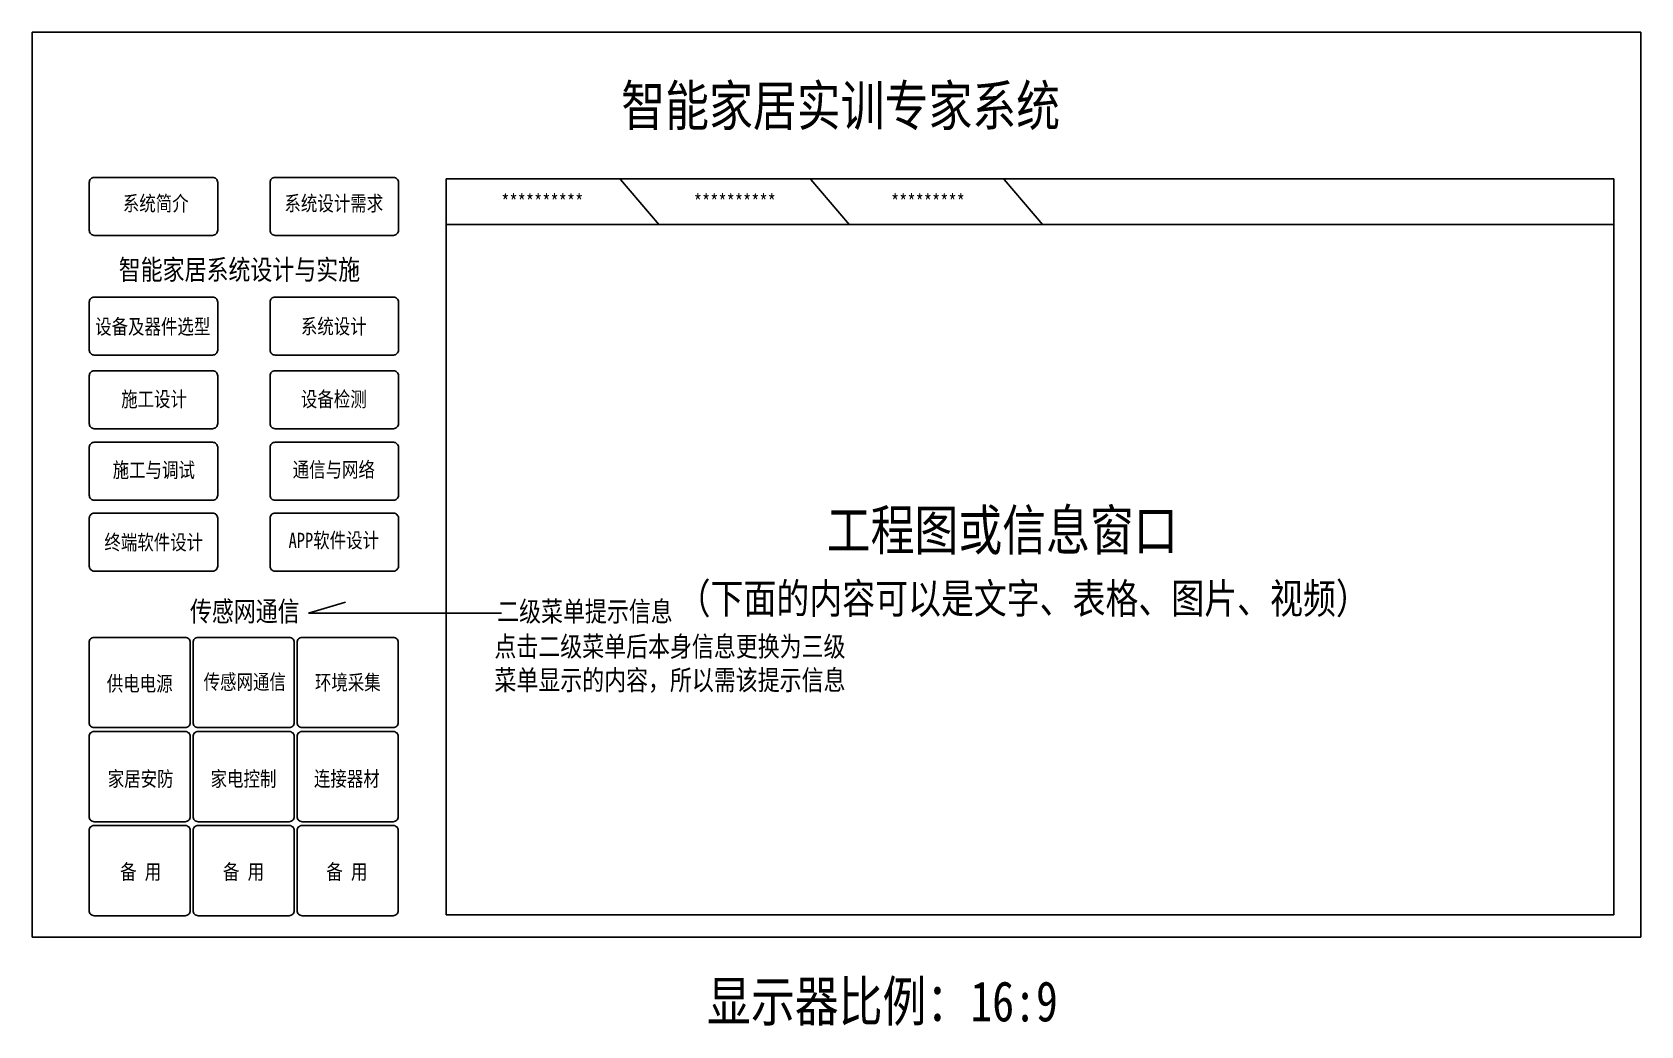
# Model space of a CAD drawing. Extents: x 1266371 to 1373991, y 308041 to 309598.
# Drawn here: x 1266371 to 1266691, y 308799.4 to 308997.1 of the extents above; entities that cross this region are included whole.
import ezdxf
from ezdxf.enums import TextEntityAlignment as Align

# ---------------------------------------------------------------- set-up
doc = ezdxf.new("R2010")
doc.units = 0
doc.header["$LTSCALE"] = 1000
doc.header["$MEASUREMENT"] = 0
doc.layers.get('0').update_dxf_attribs({"linetype": 'CONTINUOUS'})
doc.styles.add('-宋体', font='', dxfattribs={"width": 0.8})
doc.styles.get('-宋体').set_extended_font_data('SimSun')

msp = doc.modelspace()

# ---------------------------------------------------------------- texts
at = {"style": '-宋体', "width": 0.8}
for s, height, p in [('智能家居实训专家系统', 8, (1266531.88, 308982.67)), ('**********', 3, (1266472.52, 308963.5)), ('**********', 3, (1266510.82, 308963.5)), ('*********', 3, (1266549.23, 308963.5)), ('工程图或信息窗口', 8, (1266564.02, 308898.25)), ('显示器比例：16:9', 8, (1266540.19, 308804.46))]:
    msp.add_text(s, height=height, dxfattribs=at).set_placement(p, align=Align.MIDDLE)
at = {"color": 7, "style": '-宋体', "width": 0.8}
for s, height, p in [('系统简介', 3, (1266395.63, 308963.11)), ('系统设计需求', 3, (1266431.05, 308963.11)), ('智能家居系统设计与实施', 4, (1266412.28, 308949.95)), ('设备及器件选型', 3, (1266395.03, 308938.59)), ('系统设计', 3, (1266431.05, 308938.64)), ('施工设计', 3, (1266395.29, 308924.16)), ('设备检测', 3, (1266431.05, 308924.17)), ('通信与网络', 3, (1266431.05, 308910.16)), ('施工与调试', 3, (1266395.24, 308910.07)), ('终端软件设计', 3, (1266395.24, 308895.68)), ('APP软件设计', 3, (1266431.05, 308896.08)), ('（下面的内容可以是文字、表格、图片、视频）', 6, (1266568.19, 308884.57)), ('传感网通信', 4, (1266413.34, 308881.97)), ('二级菜单提示信息', 4, (1266481.01, 308881.97)), ('点击二级菜单后本身信息更换为三级', 4, (1266497.92, 308874.99)), ('菜单显示的内容，所以需该提示信息', 4, (1266497.92, 308868.26)), ('供电电源', 3, (1266392.44, 308867.57)), ('传感网通信', 3, (1266413.34, 308867.92)), ('环境采集', 3, (1266433.84, 308867.82)), ('家居安防', 3, (1266392.63, 308848.65)), ('家电控制', 3, (1266413.09, 308848.65)), ('连接器材', 3, (1266433.65, 308848.65)), ('备 用', 3, (1266392.63, 308830.14)), ('备 用', 3, (1266413.09, 308830.14)), ('备 用', 3, (1266433.65, 308830.14))]:
    msp.add_text(s, height=height, dxfattribs=at).set_placement(p, align=Align.MIDDLE)

# ---------------------------------------------------------------- linework, layer by layer
at = {"color": 7}
for p, q in [((1266371.05, 308817.11), (1266371.05, 308997.11)), ((1266371.05, 308997.11), (1266691.05, 308997.11)), ((1266691.05, 308817.11), (1266691.05, 308997.11)), ((1266453.37, 308821.55), (1266453.37, 308967.93)), ((1266453.37, 308967.93), (1266685.69, 308967.93)), ((1266488.07, 308967.82), (1266495.76, 308958.76)), ((1266525.91, 308967.82), (1266533.61, 308958.76)), ((1266564.38, 308967.82), (1266572.08, 308958.76)), ((1266685.69, 308821.55), (1266685.69, 308967.93)), ((1266453.37, 308958.85), (1266685.57, 308958.85)), ((1266453.37, 308821.55), (1266685.69, 308821.55)), ((1266371.05, 308817.11), (1266691.05, 308817.11))]:
    msp.add_line(p, q, dxfattribs=at)
at = {"color": 1}
for p, q in [((1266426.01, 308881.54), (1266433.36, 308883.71)), ((1266464.39, 308881.54), (1266426.01, 308881.54))]:
    msp.add_line(p, q, dxfattribs=at)
at = {"color": 7}
for points in [[(1266383.4, 308956.69), (1266406.95, 308956.69, 0.414214), (1266407.95, 308957.69), (1266407.95, 308967.23, 0.414214), (1266406.95, 308968.23), (1266383.4, 308968.23, 0.414214), (1266382.4, 308967.23), (1266382.4, 308957.69, 0.414214)], [(1266419.36, 308956.69), (1266442.91, 308956.69, 0.414214), (1266443.91, 308957.69), (1266443.91, 308967.23, 0.414214), (1266442.91, 308968.23), (1266419.36, 308968.23, 0.414214), (1266418.36, 308967.23), (1266418.36, 308957.69, 0.414214)], [(1266383.4, 308932.87), (1266406.95, 308932.87, 0.414214), (1266407.95, 308933.87), (1266407.95, 308943.41, 0.414214), (1266406.95, 308944.41), (1266383.4, 308944.41, 0.414214), (1266382.4, 308943.41), (1266382.4, 308933.87, 0.414214)], [(1266419.36, 308932.87), (1266442.91, 308932.87, 0.414214), (1266443.91, 308933.87), (1266443.91, 308943.41, 0.414214), (1266442.91, 308944.41), (1266419.36, 308944.41, 0.414214), (1266418.36, 308943.41), (1266418.36, 308933.87, 0.414214)], [(1266383.4, 308918.23), (1266406.95, 308918.23, 0.414214), (1266407.95, 308919.23), (1266407.95, 308928.77, 0.414214), (1266406.95, 308929.77), (1266383.4, 308929.77, 0.414214), (1266382.4, 308928.77), (1266382.4, 308919.23, 0.414214)], [(1266419.36, 308918.23), (1266442.91, 308918.23, 0.414214), (1266443.91, 308919.23), (1266443.91, 308928.77, 0.414214), (1266442.91, 308929.77), (1266419.36, 308929.77, 0.414214), (1266418.36, 308928.77), (1266418.36, 308919.23, 0.414214)], [(1266383.4, 308903.99), (1266406.95, 308903.99, 0.414214), (1266407.95, 308904.99), (1266407.95, 308914.53, 0.414214), (1266406.95, 308915.53), (1266383.4, 308915.53, 0.414214), (1266382.4, 308914.53), (1266382.4, 308904.99, 0.414214)], [(1266419.36, 308903.99), (1266442.91, 308903.99, 0.414214), (1266443.91, 308904.99), (1266443.91, 308914.53, 0.414214), (1266442.91, 308915.53), (1266419.36, 308915.53, 0.414214), (1266418.36, 308914.53), (1266418.36, 308904.99, 0.414214)], [(1266383.4, 308889.89), (1266406.95, 308889.89, 0.414214), (1266407.95, 308890.89), (1266407.95, 308900.43, 0.414214), (1266406.95, 308901.43), (1266383.4, 308901.43, 0.414214), (1266382.4, 308900.43), (1266382.4, 308890.89, 0.414214)], [(1266419.36, 308889.89), (1266442.91, 308889.89, 0.414214), (1266443.91, 308890.89), (1266443.91, 308900.43, 0.414214), (1266442.91, 308901.43), (1266419.36, 308901.43, 0.414214), (1266418.36, 308900.43), (1266418.36, 308890.89, 0.414214)], [(1266383.38, 308876.71), (1266401.48, 308876.71, -0.414214), (1266402.48, 308875.71), (1266402.48, 308859.77, -0.414214), (1266401.48, 308858.77), (1266383.38, 308858.77, -0.414214), (1266382.38, 308859.77), (1266382.38, 308875.71, -0.414214)], [(1266404.06, 308876.71), (1266422.17, 308876.71, -0.414214), (1266423.17, 308875.71), (1266423.17, 308859.77, -0.414214), (1266422.17, 308858.77), (1266404.06, 308858.77, -0.414214), (1266403.06, 308859.77), (1266403.06, 308875.71, -0.414214)], [(1266424.75, 308876.71), (1266442.86, 308876.71, -0.414214), (1266443.86, 308875.71), (1266443.86, 308859.77, -0.414214), (1266442.86, 308858.77), (1266424.75, 308858.77, -0.414214), (1266423.75, 308859.77), (1266423.75, 308875.71, -0.414214)], [(1266383.38, 308857.99), (1266401.48, 308857.99, -0.414214), (1266402.48, 308856.99), (1266402.48, 308841.05, -0.414214), (1266401.48, 308840.05), (1266383.38, 308840.05, -0.414214), (1266382.38, 308841.05), (1266382.38, 308856.99, -0.414214)], [(1266404.06, 308857.99), (1266422.17, 308857.99, -0.414214), (1266423.17, 308856.99), (1266423.17, 308841.05, -0.414214), (1266422.17, 308840.05), (1266404.06, 308840.05, -0.414214), (1266403.06, 308841.05), (1266403.06, 308856.99, -0.414214)], [(1266424.75, 308857.99), (1266442.86, 308857.99, -0.414214), (1266443.86, 308856.99), (1266443.86, 308841.05, -0.414214), (1266442.86, 308840.05), (1266424.75, 308840.05, -0.414214), (1266423.75, 308841.05), (1266423.75, 308856.99, -0.414214)], [(1266383.38, 308839.29), (1266401.48, 308839.29, -0.414214), (1266402.48, 308838.29), (1266402.48, 308822.35, -0.414214), (1266401.48, 308821.35), (1266383.38, 308821.35, -0.414214), (1266382.38, 308822.35), (1266382.38, 308838.29, -0.414214)], [(1266404.06, 308839.29), (1266422.17, 308839.29, -0.414214), (1266423.17, 308838.29), (1266423.17, 308822.35, -0.414214), (1266422.17, 308821.35), (1266404.06, 308821.35, -0.414214), (1266403.06, 308822.35), (1266403.06, 308838.29, -0.414214)], [(1266424.75, 308839.29), (1266442.86, 308839.29, -0.414214), (1266443.86, 308838.29), (1266443.86, 308822.35, -0.414214), (1266442.86, 308821.35), (1266424.75, 308821.35, -0.414214), (1266423.75, 308822.35), (1266423.75, 308838.29, -0.414214)]]:
    msp.add_lwpolyline(points, format="xyb", close=True, dxfattribs=at)

msp.set_redraw_order([(e.dxf.handle, doc.entitydb.next_handle()) for e in msp.query("TEXT MTEXT ATTDEF DIMENSION ARC_DIMENSION")])  # texts and dimensions are drawn at this point

doc.saveas('drawing.dxf')
